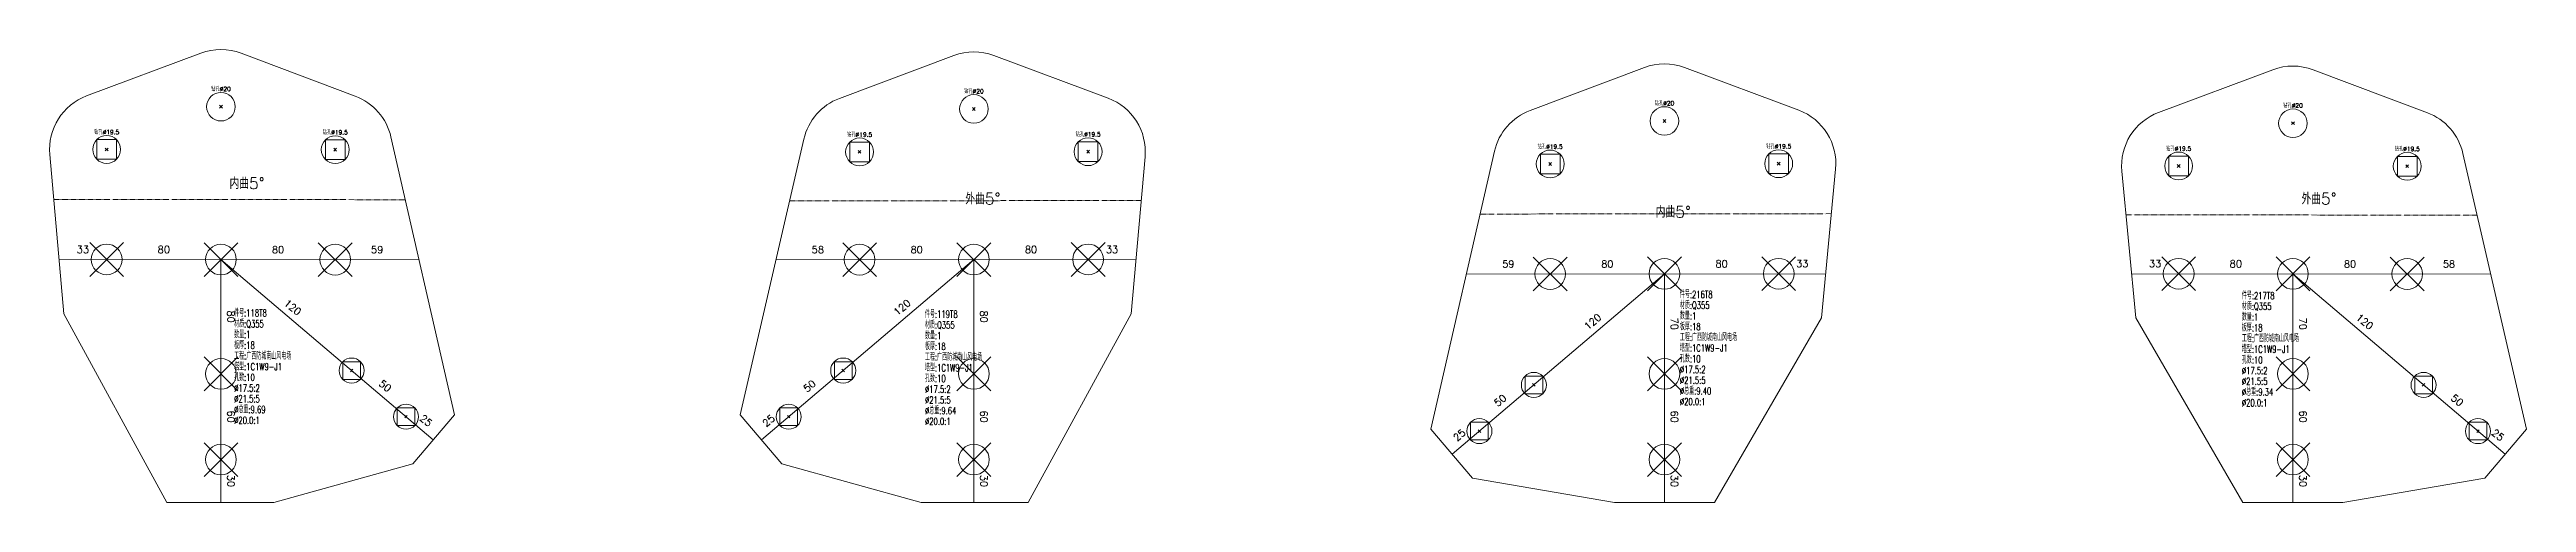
# Model space of a CAD drawing. Extents: x -105 to 10956, y -4548 to 9487.
# Drawn here: x 5286 to 7020, y 4208 to 4525 of the extents above; entities that cross this region are included whole.
import ezdxf
from ezdxf.enums import TextEntityAlignment as Align

# ---------------------------------------------------------------- set-up
doc = ezdxf.new("R2010")
doc.units = 0
doc.header["$MEASUREMENT"] = 0
doc.linetypes.add('制弯线', pattern=[5.9, 4, -0.5, 0.2, -0.5, 0.2, -0.5])
doc.layers.add('1', color=7, linetype='CONTINUOUS', lineweight=25)
doc.layers.add('2', color=7, linetype='CONTINUOUS', lineweight=25)
doc.styles.get("Standard").update_dxf_attribs({"font": 'simplex.shx', "width": 0.7, "height": 3, "bigfont": 'gbhzfs.shx'})

msp = doc.modelspace()

# ---------------------------------------------------------------- texts
at = {"layer": '1', "color": 7, "linetype": 'Continuous', "lineweight": 13}
for s, p in [('钻孔%%c20', (5405.87933, 4495.37015)), ('钻孔%%c20', (5932.98173, 4493.79835)), ('钻孔%%c20', (6416.4544, 4485.37019)), ('钻孔%%c20', (6856.45241, 4483.79839)), ('钻孔%%c19.5', (5325.87935, 4465.18193)), ('钻孔%%c19.5', (5485.8793, 4465.05835)), ('钻孔%%c19.5', (5852.98175, 4463.48656)), ('钻孔%%c19.5', (6012.98171, 4463.61014)), ('钻孔%%c19.5', (6336.45445, 4455.02905)), ('钻孔%%c19.5', (6496.45434, 4455.21127)), ('钻孔%%c19.5', (6776.45247, 4453.63948)), ('钻孔%%c19.5', (6936.45237, 4453.45726))]:
    msp.add_text(s, height=3, dxfattribs=at).set_placement(p, align=Align.BOTTOM_CENTER)
at = {"layer": '2', "color": 7, "linetype": 'Continuous', "lineweight": 13}
for s, p in [('内曲5%%d', (5411.8772, 4425.3655)), ('外曲5%%d', (5927.05658, 4414.57965)), ('外曲5%%d', (6862.47076, 4414.5774)), ('内曲5%%d', (6410.38353, 4405.36322))]:
    msp.add_text(s, height=8, dxfattribs=at).set_placement(p, align=Align.BOTTOM_LEFT)
for s, p in [('33', (5309.19364, 4381.44479)), ('80', (5365.88165, 4381.40101)), ('80', (5445.88163, 4381.33922)), ('59', (5515.22491, 4381.28566)), ('58', (5823.73713, 4381.28575)), ('80', (5892.97821, 4381.33922)), ('80', (5972.97819, 4381.40101)), ('33', (6029.69035, 4381.44481)), ('59', (6307.12627, 4371.24563)), ('80', (6376.45101, 4371.32456)), ('80', (6456.45096, 4371.41567)), ('33', (6512.92458, 4371.48001)), ('33', (6759.96146, 4371.48001)), ('80', (6816.45764, 4371.41567)), ('80', (6896.45759, 4371.32456)), ('58', (6965.68129, 4371.24572))]:
    msp.add_text(s, height=5, dxfattribs=at).set_placement(p, align=Align.BOTTOM_CENTER)
for s, rotation, p in [('80', 271, (5408.87931, 4338.37011)), ('120', 321, (5453.56519, 4341.83191)), ('120', 40, (5885.29448, 4341.83351)), ('80', 271, (5935.98053, 4338.37011)), ('120', 40, (6368.7939, 4331.79968)), ('70', 271, (6419.4544, 4333.37013)), ('70', 271, (6859.45417, 4333.37012)), ('120', 321, (6904.11515, 4331.79932)), ('50', 321, (5518.36933, 4286.82924)), ('50', 40, (5820.49298, 4286.8331)), ('50', 40, (6304.02793, 4276.75379)), ('50', 321, (6968.88228, 4276.75243)), ('60', 271, (5408.87932, 4268.37011)), ('25', 321, (5546.95941, 4262.56336)), ('25', 40, (5791.90412, 4262.56823)), ('60', 271, (5935.98051, 4268.37011)), ('60', 271, (6419.4544, 4268.37011)), ('60', 271, (6859.4542, 4268.37012)), ('25', 40, (6275.45553, 4252.46954)), ('25', 321, (6997.45589, 4252.46717)), ('30', 271, (5408.87932, 4223.37011)), ('30', 271, (5935.98053, 4223.37011)), ('30', 271, (6419.4544, 4223.37011)), ('30', 271, (6859.45418, 4223.37012))]:
    msp.add_text(s, height=5, rotation=rotation, dxfattribs=at).set_placement(p, align=Align.BOTTOM_CENTER)
at = {"layer": '2', "color": 7, "linetype": 'Continuous', "lineweight": 13, "char_height": 5, "width": 500, "attachment_point": 1, "line_spacing_factor": 0.9}
for s, insert in [('件号:216T8\\P材质:Q355\\P数量:1\\P板厚:18\\P工程:广西防城南山风电场\\P塔型:1C1W9-J1\\P孔数:10\\P%%C17.5:2\\P%%C21.5:5\\P%%C总重:9.40\\P%%C20.0:1', (6427.25147, 4356.42174)), ('件号:217T8\\P材质:Q355\\P数量:1\\P板厚:18\\P工程:广西防城南山风电场\\P塔型:1C1W9-J1\\P孔数:10\\P%%C17.5:2\\P%%C21.5:5\\P%%C总重:9.34\\P%%C20.0:1', (6820.65784, 4355.63584)), ('件号:118T8\\P材质:Q355\\P数量:1\\P板厚:18\\P工程:广西防城南山风电场\\P塔型:1C1W9-J1\\P孔数:10\\P%%C17.5:2\\P%%C21.5:5\\P%%C总重:9.69\\P%%C20.0:1', (5415.11829, 4343.42172)), ('件号:119T8\\P材质:Q355\\P数量:1\\P板厚:18\\P工程:广西防城南山风电场\\P塔型:1C1W9-J1\\P孔数:10\\P%%C17.5:2\\P%%C21.5:5\\P%%C总重:9.64\\P%%C20.0:1', (5898.74376, 4342.63583))]:
    msp.add_mtext(s, dxfattribs=dict(at, insert=insert))

# ---------------------------------------------------------------- linework, layer by layer
at = {"layer": '1', "color": 7, "linetype": 'Continuous', "lineweight": 18}
for p, q in [((5391.85975, 4522.83281), (5311.85977, 4492.89459)), ((5499.9496, 4492.752), (5419.94962, 4522.81379)), ((5918.91143, 4521.242), (5838.91146, 4491.1802)), ((6027.00128, 4491.3228), (5947.0013, 4521.26102)), ((6402.37207, 4512.80931), (6322.37212, 4482.71818)), ((6510.46188, 4482.92845), (6430.46194, 4512.83735)), ((6842.44488, 4511.26556), (6762.44493, 4481.35665)), ((6950.53469, 4481.14639), (6870.53474, 4511.23751)), ((5569.43152, 4269.72236), (5524.86924, 4464.24058)), ((5813.9917, 4462.66829), (5769.43152, 4269.72509)), ((5286.03356, 4451.92289), (5295.85001, 4340.45508)), ((6043.00983, 4340.45508), (6052.82749, 4450.3511)), ((6297.46037, 4454.1932), (6252.97913, 4259.61418)), ((6526.48963, 4337.49541), (6536.27907, 4441.72071)), ((6736.62775, 4440.14892), (6746.41897, 4337.49541)), ((7019.93267, 4259.61146), (6975.44633, 4452.62189)), ((5295.85001, 4340.45508), (5367.87932, 4208.37011)), ((5970.98051, 4208.37011), (6043.00983, 4340.45508)), ((6451.4544, 4208.37011), (6526.48963, 4337.49541)), ((6746.41897, 4337.49541), (6821.4542, 4208.37011)), ((5540.31184, 4235.41501), (5569.43152, 4269.72236)), ((5769.43152, 4269.72509), (5798.5529, 4235.42264)), ((6252.97913, 4259.61418), (6282.12172, 4225.32555)), ((6990.79009, 4225.32283), (7019.93267, 4259.61146)), ((5442.87932, 4208.37011), (5540.31184, 4235.41501)), ((5798.5529, 4235.42264), (5895.98051, 4208.37011)), ((6282.12172, 4225.32555), (6381.4544, 4208.37011)), ((6891.4542, 4208.37011), (6990.79009, 4225.32283)), ((5367.87932, 4208.37011), (5442.87932, 4208.37011)), ((5895.98051, 4208.37011), (5970.98051, 4208.37011)), ((6381.4544, 4208.37011), (6451.4544, 4208.37011)), ((6821.4542, 4208.37011), (6891.4542, 4208.37011))]:
    msp.add_line(p, q, dxfattribs=at)
at = {"layer": '1', "color": 7, "linetype": 'Continuous', "lineweight": 13}
for p, q in [((5404.87933, 4484.37015), (5406.87933, 4486.37015)), ((5406.87933, 4484.37015), (5404.87933, 4486.37015)), ((5931.98173, 4482.79835), (5933.98173, 4484.79835)), ((5933.98173, 4482.79835), (5931.98173, 4484.79835)), ((6415.4544, 4474.37019), (6417.4544, 4476.37019)), ((6417.4544, 4474.37019), (6415.4544, 4476.37019)), ((6855.45241, 4472.79839), (6857.45241, 4474.79839)), ((6857.45241, 4472.79839), (6855.45241, 4474.79839)), ((5318.9861, 4448.53868), (5318.9861, 4462.32518)), ((5318.9861, 4462.32518), (5332.7726, 4462.32518)), ((5332.7726, 4462.32518), (5332.7726, 4448.53868)), ((5478.98605, 4448.4151), (5478.98605, 4462.2016)), ((5478.98605, 4462.2016), (5492.77255, 4462.2016)), ((5492.77255, 4462.2016), (5492.77255, 4448.4151)), ((5846.0885, 4446.84331), (5846.0885, 4460.62981)), ((5846.0885, 4460.62981), (5859.875, 4460.62981)), ((5859.875, 4460.62981), (5859.875, 4446.84331)), ((6006.08846, 4446.96689), (6006.08846, 4460.75339)), ((6006.08846, 4460.75339), (6019.87496, 4460.75339)), ((6019.87496, 4460.75339), (6019.87496, 4446.96689)), ((5332.7726, 4448.53868), (5318.9861, 4448.53868)), ((5324.90435, 4454.45693), (5326.85435, 4456.40693)), ((5326.85435, 4454.45693), (5324.90435, 4456.40693)), ((5492.77255, 4448.4151), (5478.98605, 4448.4151)), ((5484.9043, 4454.33335), (5486.8543, 4456.28335)), ((5486.8543, 4454.33335), (5484.9043, 4456.28335)), ((5859.875, 4446.84331), (5846.0885, 4446.84331)), ((5852.00675, 4452.76156), (5853.95675, 4454.71156)), ((5853.95675, 4452.76156), (5852.00675, 4454.71156)), ((6019.87496, 4446.96689), (6006.08846, 4446.96689)), ((6012.00671, 4452.88514), (6013.95671, 4454.83514)), ((6013.95671, 4452.88514), (6012.00671, 4454.83514)), ((6329.5612, 4438.3858), (6329.5612, 4452.1723)), ((6329.5612, 4452.1723), (6343.3477, 4452.1723)), ((6335.47945, 4444.30405), (6337.42945, 4446.25405)), ((6337.42945, 4444.30405), (6335.47945, 4446.25405)), ((6343.3477, 4452.1723), (6343.3477, 4438.3858)), ((6489.56109, 4438.56802), (6489.56109, 4452.35452)), ((6489.56109, 4452.35452), (6503.34759, 4452.35452)), ((6495.47934, 4444.48627), (6497.42934, 4446.43627)), ((6497.42934, 4444.48627), (6495.47934, 4446.43627)), ((6503.34759, 4452.35452), (6503.34759, 4438.56802)), ((6769.55922, 4436.99623), (6769.55922, 4450.78273)), ((6769.55922, 4450.78273), (6783.34572, 4450.78273)), ((6775.47747, 4442.91448), (6777.42747, 4444.86448)), ((6777.42747, 4442.91448), (6775.47747, 4444.86448)), ((6783.34572, 4450.78273), (6783.34572, 4436.99623)), ((6929.55912, 4436.81401), (6929.55912, 4450.60051)), ((6929.55912, 4450.60051), (6943.34562, 4450.60051)), ((6935.47737, 4442.73226), (6937.42737, 4444.68226)), ((6937.42737, 4442.73226), (6935.47737, 4444.68226)), ((6943.34562, 4450.60051), (6943.34562, 4436.81401)), ((6343.3477, 4438.3858), (6329.5612, 4438.3858)), ((6503.34759, 4438.56802), (6489.56109, 4438.56802)), ((6783.34572, 4436.99623), (6769.55922, 4436.99623)), ((6943.34562, 4436.81401), (6929.55912, 4436.81401)), ((5314.05435, 4366.6069), (5337.70435, 4390.2569)), ((5337.70435, 4366.6069), (5314.05435, 4390.2569)), ((5394.05432, 4366.54511), (5417.70432, 4390.19511)), ((5417.70432, 4366.54511), (5394.05432, 4390.19511)), ((5474.0543, 4366.48332), (5497.7043, 4390.13332)), ((5497.7043, 4366.48332), (5474.0543, 4390.13332)), ((5841.15554, 4366.48333), (5864.80554, 4390.13333)), ((5864.80554, 4366.48333), (5841.15554, 4390.13333)), ((5921.15551, 4366.54511), (5944.80551, 4390.19511)), ((5944.80551, 4366.54511), (5921.15551, 4390.19511)), ((6001.1555, 4366.60691), (6024.8055, 4390.25691)), ((6024.8055, 4366.60691), (6001.1555, 4390.25691)), ((6324.62945, 4356.454), (6348.27945, 4380.104)), ((6348.27945, 4356.454), (6324.62945, 4380.104)), ((6404.6294, 4356.54512), (6428.2794, 4380.19512)), ((6428.2794, 4356.54512), (6404.6294, 4380.19512)), ((6484.62935, 4356.63623), (6508.27935, 4380.28623)), ((6508.27935, 4356.63623), (6484.62935, 4380.28623)), ((6764.62925, 4356.63622), (6788.27925, 4380.28622)), ((6788.27925, 4356.63622), (6764.62925, 4380.28622)), ((6844.6292, 4356.54511), (6868.2792, 4380.19511)), ((6868.2792, 4356.54511), (6844.6292, 4380.19511)), ((6924.62915, 4356.45401), (6948.27915, 4380.10401)), ((6948.27915, 4356.45401), (6924.62915, 4380.10401)), ((5394.05432, 4286.54512), (5417.70432, 4310.19512)), ((5417.70432, 4286.54512), (5394.05432, 4310.19512)), ((5491.18175, 4294.53302), (5491.18175, 4306.90552)), ((5491.18175, 4306.90552), (5503.55425, 4306.90552)), ((5496.493, 4299.84427), (5498.243, 4301.59427)), ((5498.243, 4299.84427), (5496.493, 4301.59427)), ((5503.55425, 4306.90552), (5503.55425, 4294.53302)), ((5835.30726, 4294.5362), (5835.30726, 4306.9087)), ((5835.30726, 4306.9087), (5847.67976, 4306.9087)), ((5840.61851, 4299.84745), (5842.36851, 4301.59745)), ((5842.36851, 4299.84745), (5840.61851, 4301.59745)), ((5847.67976, 4306.9087), (5847.67976, 4294.5362)), ((5921.15551, 4286.54511), (5944.80551, 4310.19511)), ((5944.80551, 4286.54511), (5921.15551, 4310.19511)), ((6404.6294, 4286.54511), (6428.2794, 4310.19511)), ((6428.2794, 4286.54511), (6404.6294, 4310.19511)), ((6844.6292, 4286.54512), (6868.2792, 4310.19512)), ((6868.2792, 4286.54512), (6844.6292, 4310.19512)), ((5503.55425, 4294.53302), (5491.18175, 4294.53302)), ((5847.67976, 4294.5362), (5835.30726, 4294.5362)), ((6318.83278, 4284.47113), (6318.83278, 4296.84363)), ((6318.83278, 4296.84363), (6331.20528, 4296.84363)), ((6331.20528, 4284.47113), (6318.83278, 4284.47113)), ((6324.14403, 4289.78238), (6325.89403, 4291.53238)), ((6325.89403, 4289.78238), (6324.14403, 4291.53238)), ((6331.20528, 4296.84363), (6331.20528, 4284.47113)), ((6941.70413, 4284.47045), (6941.70413, 4296.84295)), ((6941.70413, 4296.84295), (6954.07663, 4296.84295)), ((6954.07663, 4284.47045), (6941.70413, 4284.47045)), ((6947.01538, 4289.7817), (6948.76538, 4291.5317)), ((6948.76538, 4289.7817), (6947.01538, 4291.5317)), ((6954.07663, 4296.84295), (6954.07663, 4284.47045)), ((5529.30184, 4262.1785), (5529.30184, 4274.551)), ((5529.30184, 4274.551), (5541.67434, 4274.551)), ((5534.61309, 4267.48975), (5536.36309, 4269.23975)), ((5536.36309, 4267.48975), (5534.61309, 4269.23975)), ((5541.67434, 4274.551), (5541.67434, 4262.1785)), ((5797.18877, 4262.18305), (5797.18877, 4274.55555)), ((5797.18877, 4274.55555), (5809.56127, 4274.55555)), ((5802.50002, 4267.4943), (5804.25002, 4269.2443)), ((5804.25002, 4267.4943), (5802.50002, 4269.2443)), ((5809.56127, 4274.55555), (5809.56127, 4262.18305)), ((5394.05432, 4226.54511), (5417.70432, 4250.19511)), ((5417.70432, 4226.54511), (5394.05432, 4250.19511)), ((5541.67434, 4262.1785), (5529.30184, 4262.1785)), ((5809.56127, 4262.18305), (5797.18877, 4262.18305)), ((5921.15551, 4226.54511), (5944.80551, 4250.19511)), ((5944.80551, 4226.54511), (5921.15551, 4250.19511)), ((6280.73625, 4252.09213), (6280.73625, 4264.46463)), ((6280.73625, 4264.46463), (6293.10875, 4264.46463)), ((6293.10875, 4252.09213), (6280.73625, 4252.09213)), ((6286.0475, 4257.40338), (6287.7975, 4259.15338)), ((6287.7975, 4257.40338), (6286.0475, 4259.15338)), ((6293.10875, 4264.46463), (6293.10875, 4252.09213)), ((6404.6294, 4226.54511), (6428.2794, 4250.19511)), ((6428.2794, 4226.54511), (6404.6294, 4250.19511)), ((6844.6292, 4226.54512), (6868.2792, 4250.19512)), ((6868.2792, 4226.54512), (6844.6292, 4250.19512)), ((6979.80225, 4252.0901), (6979.80225, 4264.4626)), ((6979.80225, 4264.4626), (6992.17475, 4264.4626)), ((6992.17475, 4252.0901), (6979.80225, 4252.0901)), ((6985.1135, 4257.40135), (6986.8635, 4259.15135)), ((6986.8635, 4257.40135), (6985.1135, 4259.15135)), ((6992.17475, 4264.4626), (6992.17475, 4252.0901))]:
    msp.add_line(p, q, dxfattribs=at)
for centre, radius in [((5405.87933, 4485.37015), 10), ((5932.98173, 4483.79835), 10), ((6416.4544, 4475.37019), 10), ((6856.45241, 4473.79839), 10), ((5325.87935, 4455.43193), 9.75), ((5485.8793, 4455.30835), 9.75), ((5852.98175, 4453.73656), 9.75), ((6012.98171, 4453.86014), 9.75), ((6336.45445, 4445.27905), 9.75), ((6496.45434, 4445.46127), 9.75), ((6776.45247, 4443.88948), 9.75), ((6936.45237, 4443.70726), 9.75), ((5325.87935, 4378.4319), 10.75), ((5405.87932, 4378.37011), 10.75), ((5485.8793, 4378.30832), 10.75), ((5852.98054, 4378.30833), 10.75), ((5932.98051, 4378.37011), 10.75), ((6012.9805, 4378.43191), 10.75), ((6336.45445, 4368.279), 10.75), ((6416.4544, 4368.37012), 10.75), ((6496.45435, 4368.46123), 10.75), ((6776.45425, 4368.46122), 10.75), ((6856.4542, 4368.37011), 10.75), ((6936.45415, 4368.27901), 10.75), ((5405.87932, 4298.37012), 10.75), ((5497.368, 4300.71927), 8.75), ((5841.49351, 4300.72245), 8.75), ((5932.98051, 4298.37011), 10.75), ((6416.4544, 4298.37011), 10.75), ((6856.4542, 4298.37012), 10.75), ((6325.01903, 4290.65738), 8.75), ((6947.89038, 4290.6567), 8.75), ((5535.48809, 4268.36475), 8.75), ((5803.37502, 4268.3693), 8.75), ((6286.9225, 4258.27838), 8.75), ((6985.9885, 4258.27635), 8.75), ((5405.87932, 4238.37011), 10.75), ((5932.98051, 4238.37011), 10.75), ((6416.4544, 4238.37011), 10.75), ((6856.4542, 4238.37012), 10.75)]:
    msp.add_circle(centre, radius, dxfattribs=at)
at = {"layer": '1', "color": 7, "linetype": 'Continuous', "lineweight": 18}
for centre, start, end in [((5405.87932, 4485.37015), 69.40515383, 110.51724998), ((5932.98173, 4483.79835), 69.48274935, 110.594843), ((6416.4544, 4475.37018), 69.50116071, 110.61325627), ((6856.45241, 4473.79839), 69.38674349, 110.49884211), ((5325.87935, 4455.43193), 110.51725151, 185.03278516), ((5485.8793, 4455.30835), 12.90326669, 69.40515605), ((6012.9817, 4453.86013), 354.96721327, 69.4827504), ((5852.98175, 4453.73656), 110.59484113, 167.09746042), ((6336.45445, 4445.27905), 110.61325755, 167.12330903), ((6496.45435, 4445.46128), 354.63419501, 69.50116153), ((6776.45247, 4443.88948), 110.49884369, 185.36579953), ((6936.45236, 4443.70726), 12.87740822, 69.38674688)]:
    msp.add_arc(centre, 40, start, end, dxfattribs=at)
at = {"layer": '2', "color": 190, "linetype": '制弯线', "lineweight": 13}
for p, q in [((5288.8043, 4420.46055), (5534.94238, 4420.27044)), ((6050.08698, 4419.67468), (5804.01844, 4419.48463)), ((6533.34695, 4410.50327), (6287.40872, 4410.22317)), ((6739.53034, 4409.71741), (6985.39978, 4409.43739))]:
    msp.add_line(p, q, dxfattribs=at)
at = {"layer": '2', "color": 9, "linetype": 'Continuous', "lineweight": 13}
for p, q in [((5292.5033, 4378.45767), (5544.56589, 4378.26299)), ((5405.8793, 4378.37011), (5405.87931, 4208.37011)), ((5405.87981, 4378.37011), (5554.54815, 4252.18751)), ((5932.97802, 4378.37012), (5784.31579, 4252.19271)), ((6046.40483, 4378.45772), (5794.49836, 4378.26316)), ((5932.98056, 4378.37012), (5932.98056, 4208.37011)), ((6416.45445, 4368.37016), (6267.87423, 4242.08888)), ((6529.40165, 4368.49879), (6277.80492, 4368.21225)), ((6416.45441, 4368.37016), (6416.45441, 4208.37011)), ((6743.46183, 4368.4988), (6994.90159, 4368.21244)), ((6856.45414, 4368.37011), (6856.45415, 4208.37011)), ((6856.45424, 4368.37011), (7005.03759, 4242.08618))]:
    msp.add_line(p, q, dxfattribs=at)

msp.set_redraw_order([(e.dxf.handle, doc.entitydb.next_handle()) for e in msp.query("TEXT MTEXT ATTDEF DIMENSION ARC_DIMENSION")])  # texts and dimensions are drawn at this point

doc.saveas('drawing.dxf')
